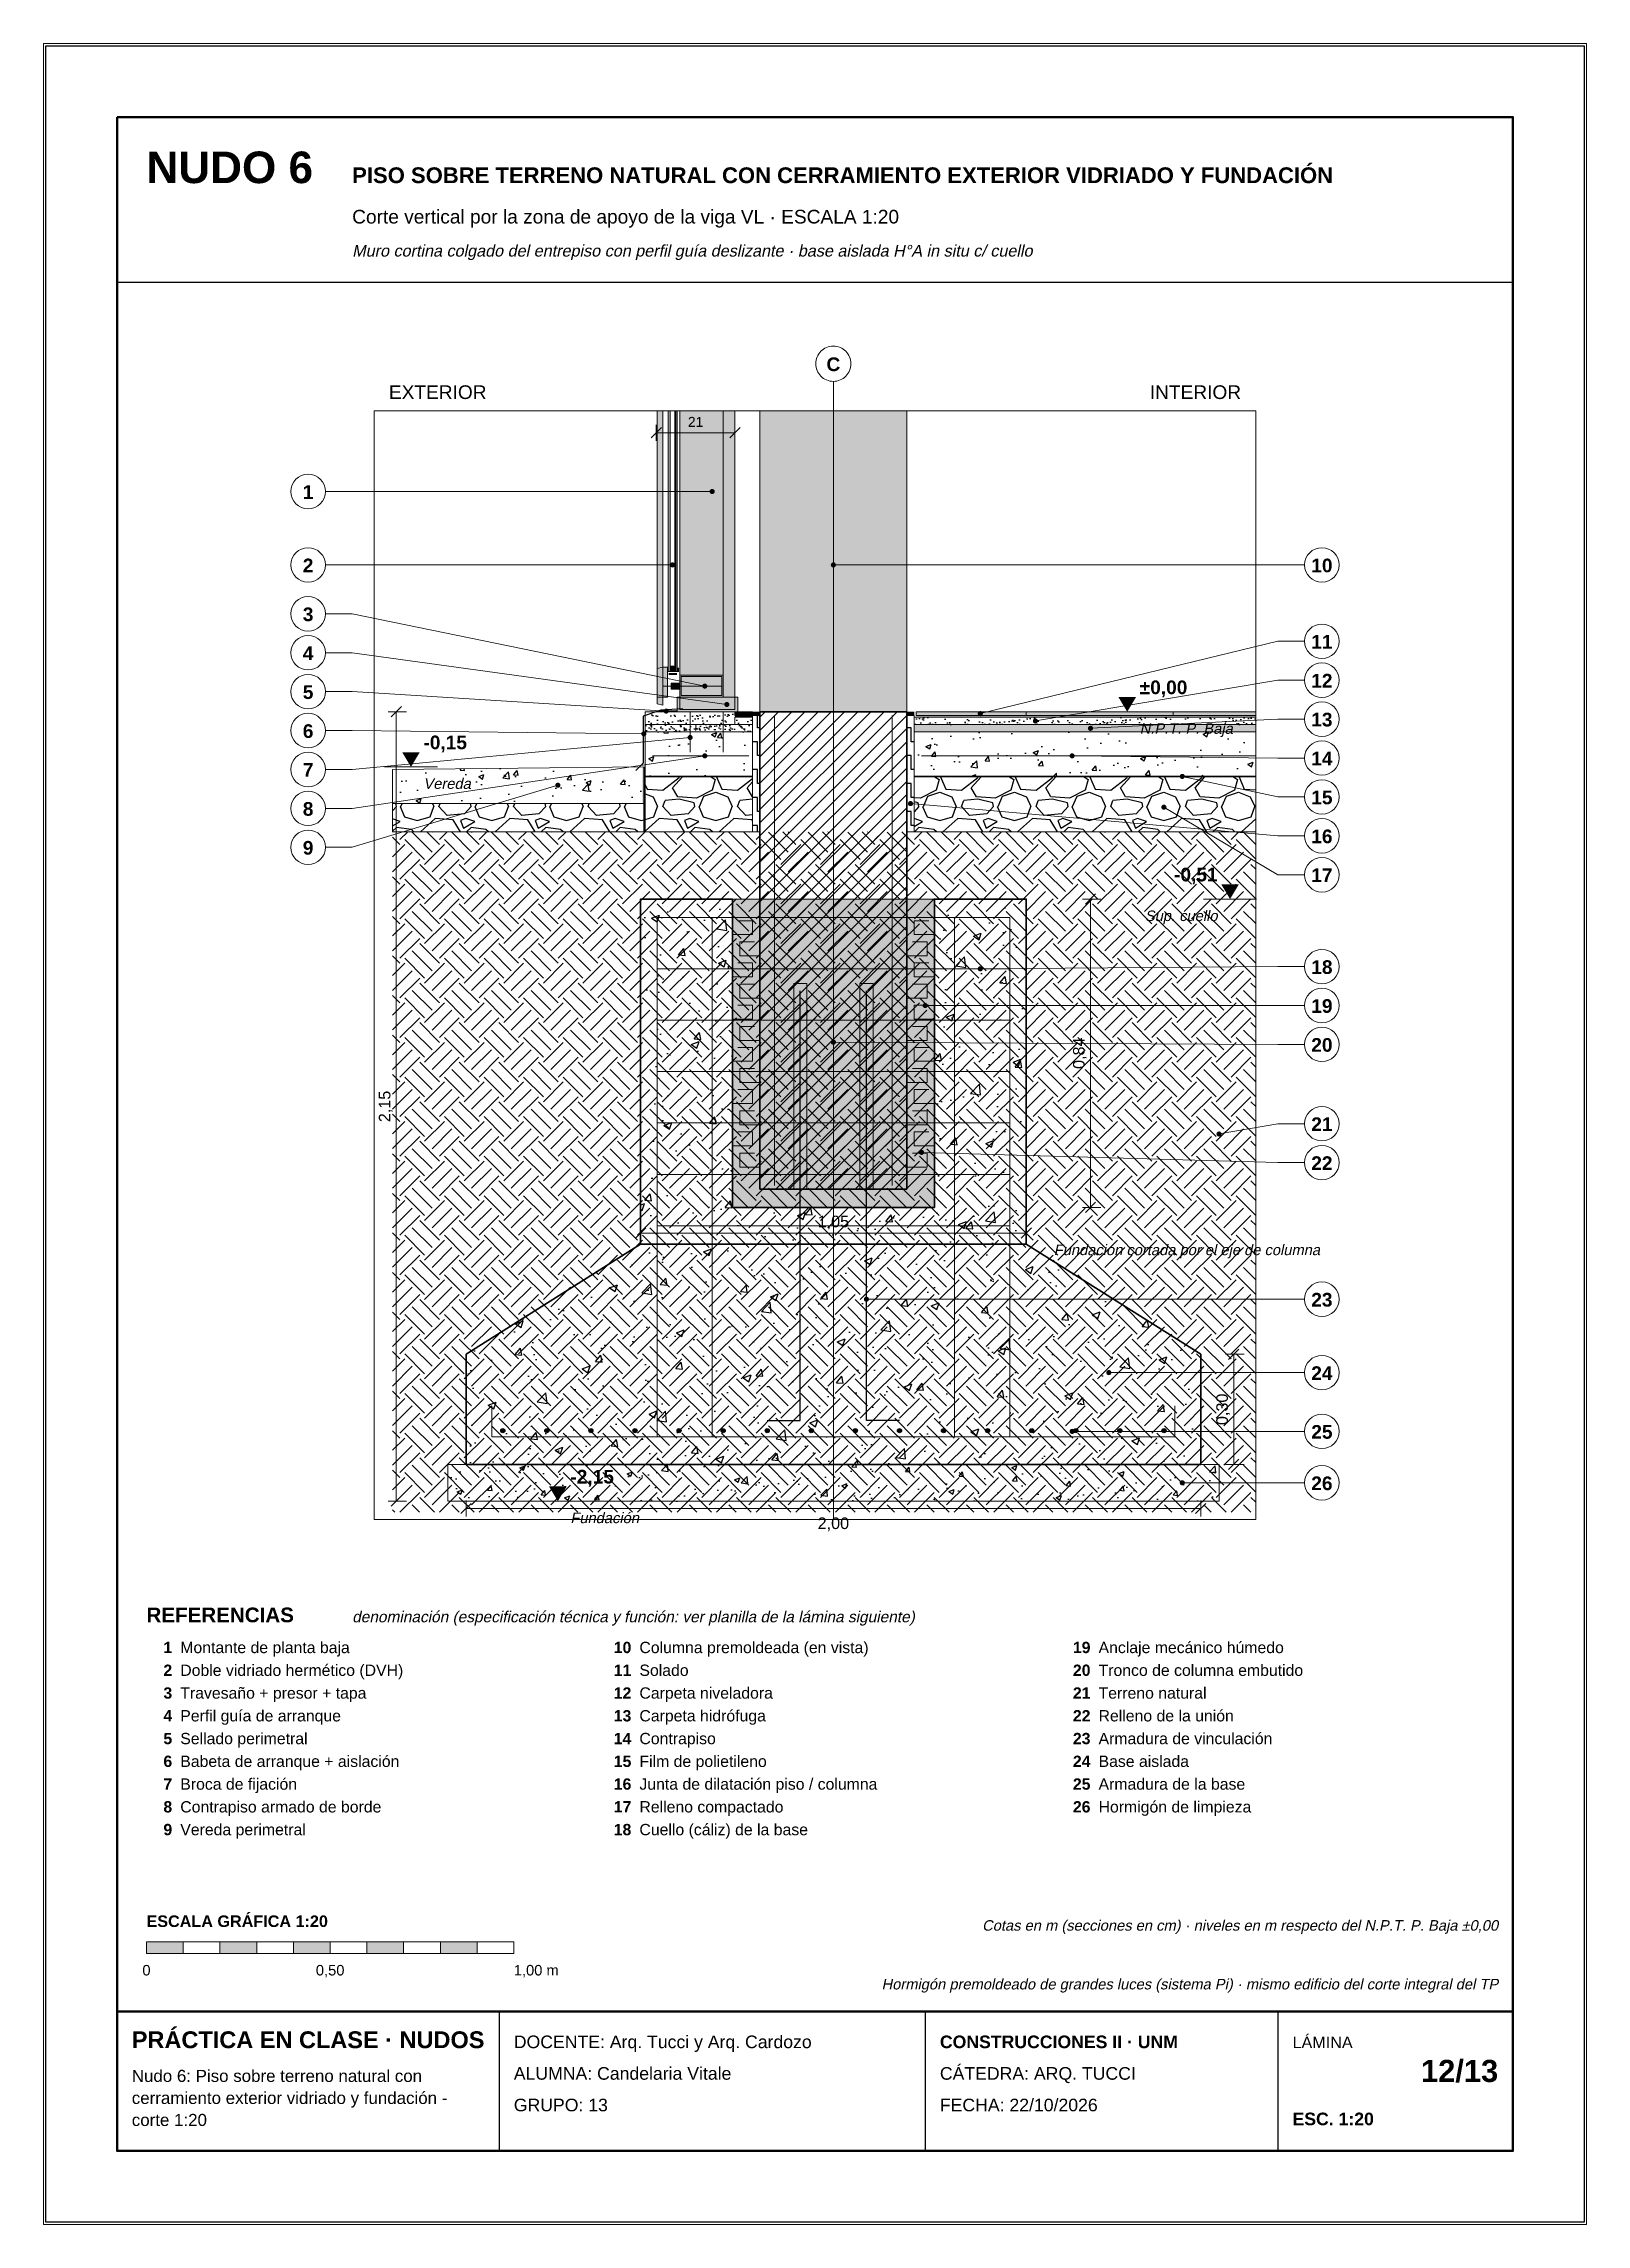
# Paper-space layout 'A4 12' of a CAD drawing. Header units: millimetres. Extents: x 0 to 210, y 0 to 297.
# The model-space entities are those that its viewports show. They can reach past a viewport. Long polylines and large blocks are cut down to what shows.
import ezdxf
from ezdxf.enums import TextEntityAlignment as Align

# ---------------------------------------------------------------- set-up
doc = ezdxf.new("R2010")
doc.units = ezdxf.units.MM
doc.header["$LTSCALE"] = 20
doc.linetypes.add('DASHDOT', pattern=[3.556, 2.54, -0.508, 0, -0.508])
doc.linetypes.add('DASHED', pattern=[1.524, 1.27, -0.254])
for name, color, linetype in [('A-ACERO', 250, 'Continuous'), ('A-AISLACION-EPS', 50, 'Continuous'), ('A-ALUMINIO', 253, 'Continuous'), ('A-ARMADURAS', 14, 'Continuous'), ('A-BARRERAS-MEMBRANAS', 7, 'Continuous'), ('A-CONTORNOS', 7, 'Continuous'), ('A-GROUT', 251, 'Continuous'), ('A-HORMIGON-INSITU', 33, 'Continuous'), ('A-HORMIGON-PREMOLDEADO', 8, 'Continuous'), ('A-HORMIGON-SIMPLE', 9, 'Continuous'), ('A-MORTERO-CARPETAS', 252, 'Continuous'), ('A-NEOPRENO-SELLADORES', 7, 'Continuous'), ('A-PROYECCION-OCULTO', 8, 'DASHED'), ('A-SOLADOS', 31, 'Continuous'), ('A-TERRENO', 32, 'Continuous'), ('A-TOSCA', 42, 'Continuous'), ('A-VIDRIO', 4, 'Continuous'), ('A-VISTA', 8, 'Continuous'), ('X-COTAS', 3, 'Continuous'), ('X-EJES', 1, 'DASHDOT'), ('X-MARCO', 7, 'Continuous'), ('X-NIVELES', 7, 'Continuous'), ('X-REFERENCIAS', 1, 'Continuous'), ('X-ROTULO', 7, 'Continuous'), ('X-TEXTOS', 7, 'Continuous')]:
    doc.layers.add(name, color=color, linetype=linetype)
doc.styles.add('ARIAL', font='arial.ttf')
doc.styles.add('ARIAL-B', font='arialbd.ttf')

psp = doc.layouts.new('A4 12')

msp = doc.modelspace()

# ---------------------------------------------------------------- texts
at = {"layer": 'X-COTAS', "style": 'ARIAL'}
for s, height, p in [('21', 27.21, (1775, 4896)), ('1,05', 31.5, (2150, 2716)), ('2,00', 31.5, (2150, 1894))]:
    msp.add_text(s, height=height, dxfattribs=at).set_placement(p, align=Align.CENTER)
for s, p in [('0,84', (2834, 3190)), ('2,15', (944, 3045)), ('0,30', (3224, 2220))]:
    msp.add_text(s, height=31.5, rotation=90, dxfattribs=at).set_placement(p, align=Align.CENTER)
at = {"layer": 'X-EJES', "color": 12, "true_color": 0xcc0000, "style": 'ARIAL-B'}
msp.add_text('C', height=37.2, dxfattribs=at).set_placement((2150, 5048), align=Align.CENTER)
at = {"layer": 'X-NIVELES', "style": 'ARIAL-B'}
for s, p in [('±0,00', (2984, 4168)), ('-0,15', (1034, 4018)), ('-2,15', (1434, 2018))]:
    msp.add_text(s, height=37.23, dxfattribs=at).set_placement(p)
at = {"layer": 'X-NIVELES', "style": 'ARIAL', "oblique": 12}
for s, p in [('N.P.T. P. Baja', (2984, 4060)), ('Vereda', (1034, 3910)), ('Fundación', (1434, 1910))]:
    msp.add_text(s, height=28.64, dxfattribs=at).set_placement(p)
at = {"layer": 'X-NIVELES', "style": 'ARIAL-B'}
msp.add_text('-0,51', height=37.23, dxfattribs=at).set_placement((3196, 3658), align=Align.RIGHT)
at = {"layer": 'X-NIVELES', "style": 'ARIAL', "oblique": 12}
msp.add_text('Sup. cuello', height=28.64, dxfattribs=at).set_placement((3196, 3550), align=Align.RIGHT)
at = {"layer": 'X-REFERENCIAS', "style": 'ARIAL-B'}
for s, height, p in [('1', 37.2, (720, 4700)), ('2', 37.2, (720, 4500)), ('10', 37.23, (3480, 4500)), ('3', 37.2, (720, 4366.9)), ('4', 37.2, (720, 4260.9)), ('11', 37.23, (3480, 4292.1)), ('12', 37.23, (3480, 4186.1)), ('5', 37.2, (720, 4154.9)), ('13', 37.23, (3480, 4080.1)), ('6', 37.2, (720, 4048.9)), ('7', 37.2, (720, 3942.9)), ('14', 37.23, (3480, 3974.1)), ('8', 37.2, (720, 3836.9)), ('15', 37.23, (3480, 3868.1)), ('9', 37.2, (720, 3730.9)), ('16', 37.23, (3480, 3762.1)), ('17', 37.23, (3480, 3656.1)), ('18', 37.23, (3480, 3406)), ('19', 37.23, (3480, 3300)), ('20', 37.23, (3480, 3194)), ('21', 37.23, (3480, 2978)), ('22', 37.23, (3480, 2872)), ('23', 37.23, (3480, 2500)), ('24', 37.23, (3480, 2300)), ('25', 37.23, (3480, 2140)), ('26', 37.23, (3480, 2000))]:
    msp.add_text(s, height=height, dxfattribs=at).set_placement(p, align=Align.CENTER)
at = {"layer": 'X-ROTULO'}
for s, height, style, p in [('PRÁCTICA EN CLASE · NUDOS', 45.824, 'ARIAL-B', (240, 480)), ('DOCENTE: Arq. Tucci y Arq. Cardozo', 34.368, 'ARIAL', (1280, 480)), ('CONSTRUCCIONES II · UNM', 34.368, 'ARIAL-B', (2440, 480)), ('LÁMINA', 31.5, 'ARIAL', (3400, 480)), ('Nudo 6: Piso sobre terreno natural con', 32.936, 'ARIAL', (240, 388)), ('ALUMNA: Candelaria Vitale', 34.368, 'ARIAL', (1280, 394)), ('CÁTEDRA: ARQ. TUCCI', 34.368, 'ARIAL', (2440, 394)), ('cerramiento exterior vidriado y fundación -', 32.936, 'ARIAL', (240, 328)), ('corte 1:20', 32.94, 'ARIAL', (240, 268)), ('GRUPO: 13', 34.37, 'ARIAL', (1280, 308)), ('FECHA: 22/10/2026', 34.368, 'ARIAL', (2440, 308)), ('ESC. 1:20', 34.37, 'ARIAL-B', (3400, 270))]:
    msp.add_text(s, height=height, dxfattribs=dict(at, style=style)).set_placement(p)
at = {"layer": 'X-ROTULO', "style": 'ARIAL-B'}
msp.add_text('12/13', height=60.14, dxfattribs=at).set_placement((3960, 388), align=Align.RIGHT)
at = {"layer": 'X-TEXTOS'}
for s, height, style, p in [('NUDO 6', 85.92, 'ARIAL-B', (280, 5560)), ('PISO SOBRE TERRENO NATURAL CON CERRAMIENTO EXTERIOR VIDRIADO Y FUNDACIÓN', 42.96, 'ARIAL-B', (840, 5560)), ('Corte vertical por la zona de apoyo de la viga VL · ESCALA 1:20', 37.232, 'ARIAL', (840, 5450)), ('EXTERIOR', 37.23, 'ARIAL', (940, 4972)), ('REFERENCIAS', 40.096, 'ARIAL-B', (280, 1640)), ('Montante de planta baja', 30.788, 'ARIAL', (372, 1556)), ('Columna premoldeada (en vista)', 30.788, 'ARIAL', (1622, 1556)), ('Anclaje mecánico húmedo', 30.788, 'ARIAL', (2872, 1556)), ('Doble vidriado hermético (DVH)', 30.788, 'ARIAL', (372, 1494)), ('Solado', 30.79, 'ARIAL', (1622, 1494)), ('Tronco de columna embutido', 30.788, 'ARIAL', (2872, 1494)), ('Travesaño + presor + tapa', 30.788, 'ARIAL', (372, 1432)), ('Carpeta niveladora', 30.788, 'ARIAL', (1622, 1432)), ('Terreno natural', 30.788, 'ARIAL', (2872, 1432)), ('Perfil guía de arranque', 30.788, 'ARIAL', (372, 1370)), ('Carpeta hidrófuga', 30.788, 'ARIAL', (1622, 1370)), ('Relleno de la unión', 30.788, 'ARIAL', (2872, 1370)), ('Sellado perimetral', 30.788, 'ARIAL', (372, 1308)), ('Contrapiso', 30.79, 'ARIAL', (1622, 1308)), ('Armadura de vinculación', 30.788, 'ARIAL', (2872, 1308)), ('Babeta de arranque + aislación', 30.788, 'ARIAL', (372, 1246)), ('Film de polietileno', 30.788, 'ARIAL', (1622, 1246)), ('Base aislada', 30.788, 'ARIAL', (2872, 1246)), ('Broca de fijación', 30.788, 'ARIAL', (372, 1184)), ('Junta de dilatación piso / columna', 30.788, 'ARIAL', (1622, 1184)), ('Armadura de la base', 30.788, 'ARIAL', (2872, 1184)), ('Contrapiso armado de borde', 30.788, 'ARIAL', (372, 1122)), ('Relleno compactado', 30.788, 'ARIAL', (1622, 1122)), ('Hormigón de limpieza', 30.788, 'ARIAL', (2872, 1122)), ('Vereda perimetral', 30.788, 'ARIAL', (372, 1060)), ('Cuello (cáliz) de la base', 30.788, 'ARIAL', (1622, 1060)), ('ESCALA GRÁFICA 1:20', 31.504, 'ARIAL-B', (280, 810)), ('1,00 m', 28.64, 'ARIAL', (1280, 678))]:
    msp.add_text(s, height=height, dxfattribs=dict(at, style=style)).set_placement(p)
at = {"layer": 'X-TEXTOS', "style": 'ARIAL', "oblique": 12}
for s, height, p in [('Muro cortina colgado del entrepiso con perfil guía deslizante · base aislada H°A in situ c/ cuello', 31.504, (840, 5360)), ('Fundación cortada por el eje de columna', 28.64, (2750, 2640)), ('denominación (especificación técnica y función: ver planilla de la lámina siguiente)', 30.072, (840, 1640))]:
    msp.add_text(s, height=height, dxfattribs=at).set_placement(p)
at = {"layer": 'X-TEXTOS'}
for s, height, style, p in [('INTERIOR', 37.23, 'ARIAL', (3260, 4972)), ('1', 30.8, 'ARIAL-B', (350, 1556)), ('10', 30.79, 'ARIAL-B', (1600, 1556)), ('19', 30.79, 'ARIAL-B', (2850, 1556)), ('2', 30.8, 'ARIAL-B', (350, 1494)), ('11', 30.79, 'ARIAL-B', (1600, 1494)), ('20', 30.79, 'ARIAL-B', (2850, 1494)), ('3', 30.8, 'ARIAL-B', (350, 1432)), ('12', 30.79, 'ARIAL-B', (1600, 1432)), ('21', 30.79, 'ARIAL-B', (2850, 1432)), ('4', 30.8, 'ARIAL-B', (350, 1370)), ('13', 30.79, 'ARIAL-B', (1600, 1370)), ('22', 30.79, 'ARIAL-B', (2850, 1370)), ('5', 30.8, 'ARIAL-B', (350, 1308)), ('14', 30.79, 'ARIAL-B', (1600, 1308)), ('23', 30.79, 'ARIAL-B', (2850, 1308)), ('6', 30.8, 'ARIAL-B', (350, 1246)), ('15', 30.79, 'ARIAL-B', (1600, 1246)), ('24', 30.79, 'ARIAL-B', (2850, 1246)), ('7', 30.8, 'ARIAL-B', (350, 1184)), ('16', 30.79, 'ARIAL-B', (1600, 1184)), ('25', 30.79, 'ARIAL-B', (2850, 1184)), ('8', 30.8, 'ARIAL-B', (350, 1122)), ('17', 30.79, 'ARIAL-B', (1600, 1122)), ('26', 30.79, 'ARIAL-B', (2850, 1122)), ('9', 30.8, 'ARIAL-B', (350, 1060)), ('18', 30.79, 'ARIAL-B', (1600, 1060))]:
    msp.add_text(s, height=height, dxfattribs=dict(at, style=style)).set_placement(p, align=Align.RIGHT)
at = {"layer": 'X-TEXTOS', "style": 'ARIAL', "oblique": 12}
for s, p in [('Cotas en m (secciones en cm) · niveles en m respecto del N.P.T. P. Baja ±0,00', (3960, 800)), ('Hormigón premoldeado de grandes luces (sistema Pi) · mismo edificio del corte integral del TP', (3960, 640))]:
    msp.add_text(s, height=28.64, dxfattribs=at).set_placement(p, align=Align.RIGHT)
at = {"layer": 'X-TEXTOS', "style": 'ARIAL'}
for s, height, p in [('0', 28.6, (280, 678)), ('0,50', 28.64, (780, 678))]:
    msp.add_text(s, height=height, dxfattribs=at).set_placement(p, align=Align.CENTER)

# ---------------------------------------------------------------- hatches: boundary and pattern name
at = {"layer": 'A-ACERO', "true_color": 0x333333}
h = msp.add_hatch(color=250, dxfattribs=at)
h.dxf.hatch_style = 1
h.paths.add_polyline_path([(1702, 4220), (1724, 4220), (1724, 4226), (1702, 4226)])
at = {"layer": 'A-AISLACION-EPS'}
h = msp.add_hatch(dxfattribs=at)
h.set_pattern_fill('ZIGZAG', color=256, scale=6, angle=90)
h.paths.add_polyline_path([(1930, 3793), (1950, 3793), (1950, 4110), (1930, 4110)])
h = msp.add_hatch(dxfattribs=at)
h.set_pattern_fill('ZIGZAG', color=256, scale=6, angle=90)
h.paths.add_polyline_path([(2350, 3793), (2370, 3793), (2370, 4110), (2350, 4110)])
at = {"layer": 'A-ALUMINIO', "true_color": 0xb9c0c6}
h = msp.add_hatch(color=9, dxfattribs=at)
h.dxf.hatch_style = 1
h.paths.add_polyline_path([(1670, 4142), (1686, 4138), (1686, 4242), (1670, 4238)])
at = {"layer": 'A-ALUMINIO', "true_color": 0x9aa3ab}
h = msp.add_hatch(color=253, dxfattribs=at)
h.dxf.hatch_style = 1
h.paths.add_polyline_path([(1686, 4160), (1698, 4160), (1698, 4242), (1686, 4242)])
h = msp.add_hatch(color=253, dxfattribs=at)
h.dxf.hatch_style = 1
h.paths.add_polyline_path([(1706, 4230), (1718, 4230), (1718, 4244), (1706, 4244)])
h = msp.add_hatch(color=253, dxfattribs=at)
h.dxf.hatch_style = 1
h.paths.add_polyline_path([(1732, 4160), (1850, 4160), (1850, 4220), (1732, 4220)])
h = msp.add_hatch(color=253, dxfattribs=at)
h.dxf.hatch_style = 1
h.paths.add_polyline_path([(1708, 4182), (1732, 4182), (1732, 4198), (1708, 4198)])
h = msp.add_hatch(color=253, dxfattribs=at)
h.dxf.hatch_style = 1
h.paths.add_polyline_path([(1725, 4120), (1890, 4120), (1890, 4160), (1725, 4160)])
at = {"layer": 'A-ARMADURAS'}
h = msp.add_hatch(color=256, dxfattribs=at)
h.dxf.hatch_style = 1
h.paths.add_polyline_path([(1255.6, 2162), (1255.3, 2163.7), (1254.5, 2165.3), (1253.3, 2166.5), (1251.7, 2167.3), (1250, 2167.6), (1248.3, 2167.3), (1246.7, 2166.5), (1245.5, 2165.3), (1244.7, 2163.7), (1244.4, 2162), (1244.7, 2160.3), (1245.5, 2158.7), (1246.7, 2157.5), (1248.3, 2156.7), (1250, 2156.4), (1251.7, 2156.7), (1253.3, 2157.5), (1254.5, 2158.7), (1255.3, 2160.3)])
h = msp.add_hatch(color=256, dxfattribs=at)
h.dxf.hatch_style = 1
h.paths.add_polyline_path([(1375.6, 2162), (1375.3, 2163.7), (1374.5, 2165.3), (1373.3, 2166.5), (1371.7, 2167.3), (1370, 2167.6), (1368.3, 2167.3), (1366.7, 2166.5), (1365.5, 2165.3), (1364.7, 2163.7), (1364.4, 2162), (1364.7, 2160.3), (1365.5, 2158.7), (1366.7, 2157.5), (1368.3, 2156.7), (1370, 2156.4), (1371.7, 2156.7), (1373.3, 2157.5), (1374.5, 2158.7), (1375.3, 2160.3)])
h = msp.add_hatch(color=256, dxfattribs=at)
h.dxf.hatch_style = 1
h.paths.add_polyline_path([(1495.6, 2162), (1495.3, 2163.7), (1494.5, 2165.3), (1493.3, 2166.5), (1491.7, 2167.3), (1490, 2167.6), (1488.3, 2167.3), (1486.7, 2166.5), (1485.5, 2165.3), (1484.7, 2163.7), (1484.4, 2162), (1484.7, 2160.3), (1485.5, 2158.7), (1486.7, 2157.5), (1488.3, 2156.7), (1490, 2156.4), (1491.7, 2156.7), (1493.3, 2157.5), (1494.5, 2158.7), (1495.3, 2160.3)])
h = msp.add_hatch(color=256, dxfattribs=at)
h.dxf.hatch_style = 1
h.paths.add_polyline_path([(1615.6, 2162), (1615.3, 2163.7), (1614.5, 2165.3), (1613.3, 2166.5), (1611.7, 2167.3), (1610, 2167.6), (1608.3, 2167.3), (1606.7, 2166.5), (1605.5, 2165.3), (1604.7, 2163.7), (1604.4, 2162), (1604.7, 2160.3), (1605.5, 2158.7), (1606.7, 2157.5), (1608.3, 2156.7), (1610, 2156.4), (1611.7, 2156.7), (1613.3, 2157.5), (1614.5, 2158.7), (1615.3, 2160.3)])
h = msp.add_hatch(color=256, dxfattribs=at)
h.dxf.hatch_style = 1
h.paths.add_polyline_path([(1735.6, 2162), (1735.3, 2163.7), (1734.5, 2165.3), (1733.3, 2166.5), (1731.7, 2167.3), (1730, 2167.6), (1728.3, 2167.3), (1726.7, 2166.5), (1725.5, 2165.3), (1724.7, 2163.7), (1724.4, 2162), (1724.7, 2160.3), (1725.5, 2158.7), (1726.7, 2157.5), (1728.3, 2156.7), (1730, 2156.4), (1731.7, 2156.7), (1733.3, 2157.5), (1734.5, 2158.7), (1735.3, 2160.3)])
h = msp.add_hatch(color=256, dxfattribs=at)
h.dxf.hatch_style = 1
h.paths.add_polyline_path([(1855.6, 2162), (1855.3, 2163.7), (1854.5, 2165.3), (1853.3, 2166.5), (1851.7, 2167.3), (1850, 2167.6), (1848.3, 2167.3), (1846.7, 2166.5), (1845.5, 2165.3), (1844.7, 2163.7), (1844.4, 2162), (1844.7, 2160.3), (1845.5, 2158.7), (1846.7, 2157.5), (1848.3, 2156.7), (1850, 2156.4), (1851.7, 2156.7), (1853.3, 2157.5), (1854.5, 2158.7), (1855.3, 2160.3)])
h = msp.add_hatch(color=256, dxfattribs=at)
h.dxf.hatch_style = 1
h.paths.add_polyline_path([(1975.6, 2162), (1975.3, 2163.7), (1974.5, 2165.3), (1973.3, 2166.5), (1971.7, 2167.3), (1970, 2167.6), (1968.3, 2167.3), (1966.7, 2166.5), (1965.5, 2165.3), (1964.7, 2163.7), (1964.4, 2162), (1964.7, 2160.3), (1965.5, 2158.7), (1966.7, 2157.5), (1968.3, 2156.7), (1970, 2156.4), (1971.7, 2156.7), (1973.3, 2157.5), (1974.5, 2158.7), (1975.3, 2160.3)])
h = msp.add_hatch(color=256, dxfattribs=at)
h.dxf.hatch_style = 1
h.paths.add_polyline_path([(2095.6, 2162), (2095.3, 2163.7), (2094.5, 2165.3), (2093.3, 2166.5), (2091.7, 2167.3), (2090, 2167.6), (2088.3, 2167.3), (2086.7, 2166.5), (2085.5, 2165.3), (2084.7, 2163.7), (2084.4, 2162), (2084.7, 2160.3), (2085.5, 2158.7), (2086.7, 2157.5), (2088.3, 2156.7), (2090, 2156.4), (2091.7, 2156.7), (2093.3, 2157.5), (2094.5, 2158.7), (2095.3, 2160.3)])
h = msp.add_hatch(color=256, dxfattribs=at)
h.dxf.hatch_style = 1
h.paths.add_polyline_path([(2215.6, 2162), (2215.3, 2163.7), (2214.5, 2165.3), (2213.3, 2166.5), (2211.7, 2167.3), (2210, 2167.6), (2208.3, 2167.3), (2206.7, 2166.5), (2205.5, 2165.3), (2204.7, 2163.7), (2204.4, 2162), (2204.7, 2160.3), (2205.5, 2158.7), (2206.7, 2157.5), (2208.3, 2156.7), (2210, 2156.4), (2211.7, 2156.7), (2213.3, 2157.5), (2214.5, 2158.7), (2215.3, 2160.3)])
h = msp.add_hatch(color=256, dxfattribs=at)
h.dxf.hatch_style = 1
h.paths.add_polyline_path([(2335.6, 2162), (2335.3, 2163.7), (2334.5, 2165.3), (2333.3, 2166.5), (2331.7, 2167.3), (2330, 2167.6), (2328.3, 2167.3), (2326.7, 2166.5), (2325.5, 2165.3), (2324.7, 2163.7), (2324.4, 2162), (2324.7, 2160.3), (2325.5, 2158.7), (2326.7, 2157.5), (2328.3, 2156.7), (2330, 2156.4), (2331.7, 2156.7), (2333.3, 2157.5), (2334.5, 2158.7), (2335.3, 2160.3)])
h = msp.add_hatch(color=256, dxfattribs=at)
h.dxf.hatch_style = 1
h.paths.add_polyline_path([(2455.6, 2162), (2455.3, 2163.7), (2454.5, 2165.3), (2453.3, 2166.5), (2451.7, 2167.3), (2450, 2167.6), (2448.3, 2167.3), (2446.7, 2166.5), (2445.5, 2165.3), (2444.7, 2163.7), (2444.4, 2162), (2444.7, 2160.3), (2445.5, 2158.7), (2446.7, 2157.5), (2448.3, 2156.7), (2450, 2156.4), (2451.7, 2156.7), (2453.3, 2157.5), (2454.5, 2158.7), (2455.3, 2160.3)])
h = msp.add_hatch(color=256, dxfattribs=at)
h.dxf.hatch_style = 1
h.paths.add_polyline_path([(2575.6, 2162), (2575.3, 2163.7), (2574.5, 2165.3), (2573.3, 2166.5), (2571.7, 2167.3), (2570, 2167.6), (2568.3, 2167.3), (2566.7, 2166.5), (2565.5, 2165.3), (2564.7, 2163.7), (2564.4, 2162), (2564.7, 2160.3), (2565.5, 2158.7), (2566.7, 2157.5), (2568.3, 2156.7), (2570, 2156.4), (2571.7, 2156.7), (2573.3, 2157.5), (2574.5, 2158.7), (2575.3, 2160.3)])
h = msp.add_hatch(color=256, dxfattribs=at)
h.dxf.hatch_style = 1
h.paths.add_polyline_path([(2695.6, 2162), (2695.3, 2163.7), (2694.5, 2165.3), (2693.3, 2166.5), (2691.7, 2167.3), (2690, 2167.6), (2688.3, 2167.3), (2686.7, 2166.5), (2685.5, 2165.3), (2684.7, 2163.7), (2684.4, 2162), (2684.7, 2160.3), (2685.5, 2158.7), (2686.7, 2157.5), (2688.3, 2156.7), (2690, 2156.4), (2691.7, 2156.7), (2693.3, 2157.5), (2694.5, 2158.7), (2695.3, 2160.3)])
h = msp.add_hatch(color=256, dxfattribs=at)
h.dxf.hatch_style = 1
h.paths.add_polyline_path([(2815.6, 2162), (2815.3, 2163.7), (2814.5, 2165.3), (2813.3, 2166.5), (2811.7, 2167.3), (2810, 2167.6), (2808.3, 2167.3), (2806.7, 2166.5), (2805.5, 2165.3), (2804.7, 2163.7), (2804.4, 2162), (2804.7, 2160.3), (2805.5, 2158.7), (2806.7, 2157.5), (2808.3, 2156.7), (2810, 2156.4), (2811.7, 2156.7), (2813.3, 2157.5), (2814.5, 2158.7), (2815.3, 2160.3)])
h = msp.add_hatch(color=256, dxfattribs=at)
h.dxf.hatch_style = 1
h.paths.add_polyline_path([(2935.6, 2162), (2935.3, 2163.7), (2934.5, 2165.3), (2933.3, 2166.5), (2931.7, 2167.3), (2930, 2167.6), (2928.3, 2167.3), (2926.7, 2166.5), (2925.5, 2165.3), (2924.7, 2163.7), (2924.4, 2162), (2924.7, 2160.3), (2925.5, 2158.7), (2926.7, 2157.5), (2928.3, 2156.7), (2930, 2156.4), (2931.7, 2156.7), (2933.3, 2157.5), (2934.5, 2158.7), (2935.3, 2160.3)])
h = msp.add_hatch(color=256, dxfattribs=at)
h.dxf.hatch_style = 1
h.paths.add_polyline_path([(3055.6, 2162), (3055.3, 2163.7), (3054.5, 2165.3), (3053.3, 2166.5), (3051.7, 2167.3), (3050, 2167.6), (3048.3, 2167.3), (3046.7, 2166.5), (3045.5, 2165.3), (3044.7, 2163.7), (3044.4, 2162), (3044.7, 2160.3), (3045.5, 2158.7), (3046.7, 2157.5), (3048.3, 2156.7), (3050, 2156.4), (3051.7, 2156.7), (3053.3, 2157.5), (3054.5, 2158.7), (3055.3, 2160.3)])
at = {"layer": 'A-BARRERAS-MEMBRANAS', "true_color": 0x000000}
h = msp.add_hatch(color=18, dxfattribs=at)
h.dxf.hatch_style = 1
h.paths.add_polyline_path([(1638, 3943), (1930, 3943), (1930, 3945), (1638, 3945)])
h = msp.add_hatch(color=18, dxfattribs=at)
h.dxf.hatch_style = 1
h.paths.add_polyline_path([(2370, 3943), (3300, 3943), (3300, 3945), (2370, 3945)])
at = {"layer": 'A-GROUT'}
h = msp.add_hatch(dxfattribs=at)
h.set_pattern_fill('AR-SAND', color=256, scale=0.4)
h.paths.add_polyline_path([(1875, 2770), (2425, 2770), (2425, 3610), (1875, 3610)])
at = {"layer": 'A-HORMIGON-INSITU'}
h = msp.add_hatch(dxfattribs=at)
h.set_pattern_fill('AR-CONC', color=256, scale=1.2)
h.paths.add_polyline_path([(1625, 2670), (2675, 2670), (2675, 3610), (2425, 3610), (2425, 2770), (1875, 2770), (1875, 3610), (1625, 3610)])
h = msp.add_hatch(dxfattribs=at)
h.set_pattern_fill('AR-CONC', color=256, scale=1.2)
h.paths.add_polyline_path([(1150, 2070), (3150, 2070), (3150, 2370), (2675, 2670), (1625, 2670), (1150, 2370)])
at = {"layer": 'A-HORMIGON-PREMOLDEADO'}
h = msp.add_hatch(dxfattribs=at)
h.set_pattern_fill('ANSI31', color=256, scale=8)
h.paths.add_polyline_path([(1950, 2820), (2350, 2820), (2350, 4120), (1950, 4120)])
at = {"layer": 'A-HORMIGON-SIMPLE'}
h = msp.add_hatch(dxfattribs=at)
h.set_pattern_fill('AR-CONC', color=256, scale=0.8)
h.paths.add_polyline_path([(1638, 3945), (1930, 3945), (1930, 4065), (1638, 4065)])
h = msp.add_hatch(dxfattribs=at)
h.set_pattern_fill('AR-CONC', color=256, scale=0.8)
h.paths.add_polyline_path([(2370, 3945), (3300, 3945), (3300, 4065), (2370, 4065)])
h = msp.add_hatch(dxfattribs=at)
h.set_pattern_fill('AR-CONC', color=256, scale=0.8)
h.paths.add_polyline_path([(950, 3870), (1634, 3870), (1634, 3970), (950, 3963)])
h = msp.add_hatch(dxfattribs=at)
h.set_pattern_fill('AR-CONC', color=256, scale=0.8)
h.paths.add_polyline_path([(1100, 1970), (3200, 1970), (3200, 2070), (1100, 2070)])
at = {"layer": 'A-MORTERO-CARPETAS'}
h = msp.add_hatch(dxfattribs=at)
h.set_pattern_fill('AR-SAND', color=256, scale=0.6)
h.paths.add_polyline_path([(1638, 4085), (1930, 4085), (1930, 4120), (1638, 4120)])
at = {"layer": 'A-MORTERO-CARPETAS', "true_color": 0x8d8d8d}
h = msp.add_hatch(color=252, dxfattribs=at)
h.dxf.hatch_style = 1
h.paths.add_polyline_path([(1882, 4105), (1930, 4105), (1930, 4110), (1882, 4110)])
at = {"layer": 'A-MORTERO-CARPETAS'}
h = msp.add_hatch(dxfattribs=at)
h.set_pattern_fill('AR-SAND', color=256, scale=0.6)
h.paths.add_polyline_path([(1882, 4085), (1930, 4085), (1930, 4105), (1882, 4105)])
h = msp.add_hatch(dxfattribs=at)
h.set_pattern_fill('AR-SAND', color=256, scale=0.6)
h.paths.add_polyline_path([(2370, 4085), (3300, 4085), (3300, 4105), (2370, 4105)])
at = {"layer": 'A-MORTERO-CARPETAS', "true_color": 0x8d8d8d}
h = msp.add_hatch(color=252, dxfattribs=at)
h.dxf.hatch_style = 1
h.paths.add_polyline_path([(2375, 4105), (3300, 4105), (3300, 4110), (2375, 4110)])
at = {"layer": 'A-MORTERO-CARPETAS'}
h = msp.add_hatch(dxfattribs=at)
h.set_pattern_fill('AR-SAND', color=256, scale=0.4)
h.paths.add_polyline_path([(1638, 4065), (1930, 4065), (1930, 4085), (1638, 4085)])
h = msp.add_hatch(dxfattribs=at)
h.set_pattern_fill('AR-SAND', color=256, scale=0.4)
h.paths.add_polyline_path([(2370, 4065), (3300, 4065), (3300, 4085), (2370, 4085)])
at = {"layer": 'A-NEOPRENO-SELLADORES', "true_color": 0x111111}
h = msp.add_hatch(color=250, dxfattribs=at)
h.dxf.hatch_style = 1
h.paths.add_polyline_path([(1698, 4228), (1700, 4228), (1700, 4240), (1698, 4240)])
h = msp.add_hatch(color=250, dxfattribs=at)
h.dxf.hatch_style = 1
h.paths.add_polyline_path([(1706, 4230), (1718, 4230), (1718, 4234), (1706, 4234)])
h = msp.add_hatch(color=250, dxfattribs=at)
h.dxf.hatch_style = 1
h.paths.add_polyline_path([(1725, 4228), (1730, 4228), (1730, 4240), (1725, 4240)])
at = {"layer": 'A-NEOPRENO-SELLADORES', "true_color": 0x222222}
h = msp.add_hatch(color=250, dxfattribs=at)
h.dxf.hatch_style = 1
h.paths.add_polyline_path([(1670, 4120), (1725, 4120), (1725, 4124), (1670, 4124)])
at = {"layer": 'A-NEOPRENO-SELLADORES', "true_color": 0x111111}
h = msp.add_hatch(color=250, dxfattribs=at)
h.dxf.hatch_style = 1
h.paths.add_polyline_path([(1930, 4110), (1950, 4110), (1950, 4120), (1930, 4120)])
h = msp.add_hatch(color=250, dxfattribs=at)
h.dxf.hatch_style = 1
h.paths.add_polyline_path([(2350, 4110), (2370, 4110), (2370, 4120), (2350, 4120)])
h = msp.add_hatch(color=250, dxfattribs=at)
h.dxf.hatch_style = 1
h.paths.add_polyline_path([(1630, 3870), (1634, 3870), (1634, 3970), (1630, 3970)])
at = {"layer": 'A-SOLADOS', "true_color": 0xcdbb9c}
h = msp.add_hatch(color=9, dxfattribs=at)
h.dxf.hatch_style = 1
h.paths.add_polyline_path([(1882, 4110), (1930, 4110), (1930, 4120), (1882, 4120)])
h = msp.add_hatch(color=9, dxfattribs=at)
h.dxf.hatch_style = 1
h.paths.add_polyline_path([(2375, 4110), (3300, 4110), (3300, 4120), (2375, 4120)])
at = {"layer": 'A-TERRENO'}
h = msp.add_hatch(dxfattribs=at)
h.set_pattern_fill('EARTH', color=256, scale=12, angle=45)
h.paths.add_polyline_path([(950, 1940), (3300, 1940), (3300, 3793), (950, 3793)])
at = {"layer": 'A-TOSCA'}
h = msp.add_hatch(dxfattribs=at)
h.set_pattern_fill('GRAVEL', color=256, scale=8)
h.paths.add_polyline_path([(1638, 3793), (1930, 3793), (1930, 3943), (1638, 3943)])
h = msp.add_hatch(dxfattribs=at)
h.set_pattern_fill('GRAVEL', color=256, scale=8)
h.paths.add_polyline_path([(2370, 3793), (3300, 3793), (3300, 3943), (2370, 3943)])
h = msp.add_hatch(dxfattribs=at)
h.set_pattern_fill('GRAVEL', color=256, scale=8)
h.paths.add_polyline_path([(950, 3793), (1634, 3793), (1634, 3870), (950, 3870)])
at = {"layer": 'A-VIDRIO', "true_color": 0xbfe3f0}
h = msp.add_hatch(color=254, dxfattribs=at)
h.dxf.hatch_style = 1
h.paths.add_polyline_path([(1700, 4940), (1700, 4230), (1706, 4230), (1706, 4940)])
h = msp.add_hatch(color=254, dxfattribs=at)
h.dxf.hatch_style = 1
h.paths.add_polyline_path([(1718, 4940), (1718, 4230), (1725, 4230), (1725, 4940)])
at = {"layer": 'A-VISTA', "true_color": 0xe9ecee}
h = msp.add_hatch(color=7, dxfattribs=at)
h.dxf.hatch_style = 1
h.paths.add_polyline_path([(1670, 4940), (1670, 4160), (1686, 4160), (1686, 4940)])
at = {"layer": 'A-VISTA', "true_color": 0xe3e7ea}
h = msp.add_hatch(color=254, dxfattribs=at)
h.dxf.hatch_style = 1
h.paths.add_polyline_path([(1732, 4940), (1732, 4160), (1882, 4160), (1882, 4940)])
at = {"layer": 'A-VISTA', "true_color": 0xeceeef}
h = msp.add_hatch(color=7, dxfattribs=at)
h.dxf.hatch_style = 1
h.paths.add_polyline_path([(1950, 4940), (1950, 4120), (2350, 4120), (2350, 4940)])
at = {"layer": 'X-NIVELES'}
h = msp.add_hatch(color=7, dxfattribs=at)
h.dxf.hatch_style = 1
h.paths.add_polyline_path([(2950, 4120), (2926, 4160), (2974, 4160)])
h = msp.add_hatch(color=7, dxfattribs=at)
h.dxf.hatch_style = 1
h.paths.add_polyline_path([(1000, 3970), (976, 4010), (1024, 4010)])
h = msp.add_hatch(color=7, dxfattribs=at)
h.dxf.hatch_style = 1
h.paths.add_polyline_path([(3230, 3610), (3206, 3650), (3254, 3650)])
h = msp.add_hatch(color=7, dxfattribs=at)
h.dxf.hatch_style = 1
h.paths.add_polyline_path([(1400, 1970), (1376, 2010), (1424, 2010)])
at = {"layer": 'X-REFERENCIAS'}
h = msp.add_hatch(color=7, dxfattribs=at)
h.dxf.hatch_style = 1
h.paths.add_polyline_path([(1827, 4720), (1826.7, 4722.2), (1825.7, 4724.1), (1824.1, 4725.7), (1822.2, 4726.7), (1820, 4727), (1817.8, 4726.7), (1815.9, 4725.7), (1814.3, 4724.1), (1813.3, 4722.2), (1813, 4720), (1813.3, 4717.8), (1814.3, 4715.9), (1815.9, 4714.3), (1817.8, 4713.3), (1820, 4713), (1822.2, 4713.3), (1824.1, 4714.3), (1825.7, 4715.9), (1826.7, 4717.8)])
h = msp.add_hatch(color=7, dxfattribs=at)
h.dxf.hatch_style = 1
h.paths.add_polyline_path([(1719, 4520), (1718.7, 4522.2), (1717.7, 4524.1), (1716.1, 4525.7), (1714.2, 4526.7), (1712, 4527), (1709.8, 4526.7), (1707.9, 4525.7), (1706.3, 4524.1), (1705.3, 4522.2), (1705, 4520), (1705.3, 4517.8), (1706.3, 4515.9), (1707.9, 4514.3), (1709.8, 4513.3), (1712, 4513), (1714.2, 4513.3), (1716.1, 4514.3), (1717.7, 4515.9), (1718.7, 4517.8)])
h = msp.add_hatch(color=7, dxfattribs=at)
h.dxf.hatch_style = 1
h.paths.add_polyline_path([(2157, 4520), (2156.7, 4522.2), (2155.7, 4524.1), (2154.1, 4525.7), (2152.2, 4526.7), (2150, 4527), (2147.8, 4526.7), (2145.9, 4525.7), (2144.3, 4524.1), (2143.3, 4522.2), (2143, 4520), (2143.3, 4517.8), (2144.3, 4515.9), (2145.9, 4514.3), (2147.8, 4513.3), (2150, 4513), (2152.2, 4513.3), (2154.1, 4514.3), (2155.7, 4515.9), (2156.7, 4517.8)])
h = msp.add_hatch(color=7, dxfattribs=at)
h.dxf.hatch_style = 1
h.paths.add_polyline_path([(1807, 4190), (1806.7, 4192.2), (1805.7, 4194.1), (1804.1, 4195.7), (1802.2, 4196.7), (1800, 4197), (1797.8, 4196.7), (1795.9, 4195.7), (1794.3, 4194.1), (1793.3, 4192.2), (1793, 4190), (1793.3, 4187.8), (1794.3, 4185.9), (1795.9, 4184.3), (1797.8, 4183.3), (1800, 4183), (1802.2, 4183.3), (1804.1, 4184.3), (1805.7, 4185.9), (1806.7, 4187.8)])
h = msp.add_hatch(color=7, dxfattribs=at)
h.dxf.hatch_style = 1
h.paths.add_polyline_path([(1702, 4122), (1701.7, 4124.2), (1700.7, 4126.1), (1699.1, 4127.7), (1697.2, 4128.7), (1695, 4129), (1692.8, 4128.7), (1690.9, 4127.7), (1689.3, 4126.1), (1688.3, 4124.2), (1688, 4122), (1688.3, 4119.8), (1689.3, 4117.9), (1690.9, 4116.3), (1692.8, 4115.3), (1695, 4115), (1697.2, 4115.3), (1699.1, 4116.3), (1700.7, 4117.9), (1701.7, 4119.8)])
h = msp.add_hatch(color=7, dxfattribs=at)
h.dxf.hatch_style = 1
h.paths.add_polyline_path([(1867, 4140), (1866.7, 4142.2), (1865.7, 4144.1), (1864.1, 4145.7), (1862.2, 4146.7), (1860, 4147), (1857.8, 4146.7), (1855.9, 4145.7), (1854.3, 4144.1), (1853.3, 4142.2), (1853, 4140), (1853.3, 4137.8), (1854.3, 4135.9), (1855.9, 4134.3), (1857.8, 4133.3), (1860, 4133), (1862.2, 4133.3), (1864.1, 4134.3), (1865.7, 4135.9), (1866.7, 4137.8)])
h = msp.add_hatch(color=7, dxfattribs=at)
h.dxf.hatch_style = 1
h.paths.add_polyline_path([(2557, 4115), (2556.7, 4117.2), (2555.7, 4119.1), (2554.1, 4120.7), (2552.2, 4121.7), (2550, 4122), (2547.8, 4121.7), (2545.9, 4120.7), (2544.3, 4119.1), (2543.3, 4117.2), (2543, 4115), (2543.3, 4112.8), (2544.3, 4110.9), (2545.9, 4109.3), (2547.8, 4108.3), (2550, 4108), (2552.2, 4108.3), (2554.1, 4109.3), (2555.7, 4110.9), (2556.7, 4112.8)])
h = msp.add_hatch(color=7, dxfattribs=at)
h.dxf.hatch_style = 1
h.paths.add_polyline_path([(2707, 4095), (2706.7, 4097.2), (2705.7, 4099.1), (2704.1, 4100.7), (2702.2, 4101.7), (2700, 4102), (2697.8, 4101.7), (2695.9, 4100.7), (2694.3, 4099.1), (2693.3, 4097.2), (2693, 4095), (2693.3, 4092.8), (2694.3, 4090.9), (2695.9, 4089.3), (2697.8, 4088.3), (2700, 4088), (2702.2, 4088.3), (2704.1, 4089.3), (2705.7, 4090.9), (2706.7, 4092.8)])
h = msp.add_hatch(color=7, dxfattribs=at)
h.dxf.hatch_style = 1
h.paths.add_polyline_path([(1641, 4060), (1640.7, 4062.2), (1639.7, 4064.1), (1638.1, 4065.7), (1636.2, 4066.7), (1634, 4067), (1631.8, 4066.7), (1629.9, 4065.7), (1628.3, 4064.1), (1627.3, 4062.2), (1627, 4060), (1627.3, 4057.8), (1628.3, 4055.9), (1629.9, 4054.3), (1631.8, 4053.3), (1634, 4053), (1636.2, 4053.3), (1638.1, 4054.3), (1639.7, 4055.9), (1640.7, 4057.8)])
h = msp.add_hatch(color=7, dxfattribs=at)
h.dxf.hatch_style = 1
h.paths.add_polyline_path([(1767, 4050), (1766.7, 4052.2), (1765.7, 4054.1), (1764.1, 4055.7), (1762.2, 4056.7), (1760, 4057), (1757.8, 4056.7), (1755.9, 4055.7), (1754.3, 4054.1), (1753.3, 4052.2), (1753, 4050), (1753.3, 4047.8), (1754.3, 4045.9), (1755.9, 4044.3), (1757.8, 4043.3), (1760, 4043), (1762.2, 4043.3), (1764.1, 4044.3), (1765.7, 4045.9), (1766.7, 4047.8)])
h = msp.add_hatch(color=7, dxfattribs=at)
h.dxf.hatch_style = 1
h.paths.add_polyline_path([(2857, 4075), (2856.7, 4077.2), (2855.7, 4079.1), (2854.1, 4080.7), (2852.2, 4081.7), (2850, 4082), (2847.8, 4081.7), (2845.9, 4080.7), (2844.3, 4079.1), (2843.3, 4077.2), (2843, 4075), (2843.3, 4072.8), (2844.3, 4070.9), (2845.9, 4069.3), (2847.8, 4068.3), (2850, 4068), (2852.2, 4068.3), (2854.1, 4069.3), (2855.7, 4070.9), (2856.7, 4072.8)])
h = msp.add_hatch(color=7, dxfattribs=at)
h.dxf.hatch_style = 1
h.paths.add_polyline_path([(1807, 4000), (1806.7, 4002.2), (1805.7, 4004.1), (1804.1, 4005.7), (1802.2, 4006.7), (1800, 4007), (1797.8, 4006.7), (1795.9, 4005.7), (1794.3, 4004.1), (1793.3, 4002.2), (1793, 4000), (1793.3, 3997.8), (1794.3, 3995.9), (1795.9, 3994.3), (1797.8, 3993.3), (1800, 3993), (1802.2, 3993.3), (1804.1, 3994.3), (1805.7, 3995.9), (1806.7, 3997.8)])
h = msp.add_hatch(color=7, dxfattribs=at)
h.dxf.hatch_style = 1
h.paths.add_polyline_path([(2807, 4000), (2806.7, 4002.2), (2805.7, 4004.1), (2804.1, 4005.7), (2802.2, 4006.7), (2800, 4007), (2797.8, 4006.7), (2795.9, 4005.7), (2794.3, 4004.1), (2793.3, 4002.2), (2793, 4000), (2793.3, 3997.8), (2794.3, 3995.9), (2795.9, 3994.3), (2797.8, 3993.3), (2800, 3993), (2802.2, 3993.3), (2804.1, 3994.3), (2805.7, 3995.9), (2806.7, 3997.8)])
h = msp.add_hatch(color=7, dxfattribs=at)
h.dxf.hatch_style = 1
h.paths.add_polyline_path([(1407, 3920), (1406.7, 3922.2), (1405.7, 3924.1), (1404.1, 3925.7), (1402.2, 3926.7), (1400, 3927), (1397.8, 3926.7), (1395.9, 3925.7), (1394.3, 3924.1), (1393.3, 3922.2), (1393, 3920), (1393.3, 3917.8), (1394.3, 3915.9), (1395.9, 3914.3), (1397.8, 3913.3), (1400, 3913), (1402.2, 3913.3), (1404.1, 3914.3), (1405.7, 3915.9), (1406.7, 3917.8)])
h = msp.add_hatch(color=7, dxfattribs=at)
h.dxf.hatch_style = 1
h.paths.add_polyline_path([(3107, 3944), (3106.7, 3946.2), (3105.7, 3948.1), (3104.1, 3949.7), (3102.2, 3950.7), (3100, 3951), (3097.8, 3950.7), (3095.9, 3949.7), (3094.3, 3948.1), (3093.3, 3946.2), (3093, 3944), (3093.3, 3941.8), (3094.3, 3939.9), (3095.9, 3938.3), (3097.8, 3937.3), (3100, 3937), (3102.2, 3937.3), (3104.1, 3938.3), (3105.7, 3939.9), (3106.7, 3941.8)])
h = msp.add_hatch(color=7, dxfattribs=at)
h.dxf.hatch_style = 1
h.paths.add_polyline_path([(2367, 3870), (2366.7, 3872.2), (2365.7, 3874.1), (2364.1, 3875.7), (2362.2, 3876.7), (2360, 3877), (2357.8, 3876.7), (2355.9, 3875.7), (2354.3, 3874.1), (2353.3, 3872.2), (2353, 3870), (2353.3, 3867.8), (2354.3, 3865.9), (2355.9, 3864.3), (2357.8, 3863.3), (2360, 3863), (2362.2, 3863.3), (2364.1, 3864.3), (2365.7, 3865.9), (2366.7, 3867.8)])
h = msp.add_hatch(color=7, dxfattribs=at)
h.dxf.hatch_style = 1
h.paths.add_polyline_path([(3057, 3860), (3056.7, 3862.2), (3055.7, 3864.1), (3054.1, 3865.7), (3052.2, 3866.7), (3050, 3867), (3047.8, 3866.7), (3045.9, 3865.7), (3044.3, 3864.1), (3043.3, 3862.2), (3043, 3860), (3043.3, 3857.8), (3044.3, 3855.9), (3045.9, 3854.3), (3047.8, 3853.3), (3050, 3853), (3052.2, 3853.3), (3054.1, 3854.3), (3055.7, 3855.9), (3056.7, 3857.8)])
h = msp.add_hatch(color=7, dxfattribs=at)
h.dxf.hatch_style = 1
h.paths.add_polyline_path([(2557, 3420), (2556.7, 3422.2), (2555.7, 3424.1), (2554.1, 3425.7), (2552.2, 3426.7), (2550, 3427), (2547.8, 3426.7), (2545.9, 3425.7), (2544.3, 3424.1), (2543.3, 3422.2), (2543, 3420), (2543.3, 3417.8), (2544.3, 3415.9), (2545.9, 3414.3), (2547.8, 3413.3), (2550, 3413), (2552.2, 3413.3), (2554.1, 3414.3), (2555.7, 3415.9), (2556.7, 3417.8)])
h = msp.add_hatch(color=7, dxfattribs=at)
h.dxf.hatch_style = 1
h.paths.add_polyline_path([(2407, 3320), (2406.7, 3322.2), (2405.7, 3324.1), (2404.1, 3325.7), (2402.2, 3326.7), (2400, 3327), (2397.8, 3326.7), (2395.9, 3325.7), (2394.3, 3324.1), (2393.3, 3322.2), (2393, 3320), (2393.3, 3317.8), (2394.3, 3315.9), (2395.9, 3314.3), (2397.8, 3313.3), (2400, 3313), (2402.2, 3313.3), (2404.1, 3314.3), (2405.7, 3315.9), (2406.7, 3317.8)])
h = msp.add_hatch(color=7, dxfattribs=at)
h.dxf.hatch_style = 1
h.paths.add_polyline_path([(2157, 3220), (2156.7, 3222.2), (2155.7, 3224.1), (2154.1, 3225.7), (2152.2, 3226.7), (2150, 3227), (2147.8, 3226.7), (2145.9, 3225.7), (2144.3, 3224.1), (2143.3, 3222.2), (2143, 3220), (2143.3, 3217.8), (2144.3, 3215.9), (2145.9, 3214.3), (2147.8, 3213.3), (2150, 3213), (2152.2, 3213.3), (2154.1, 3214.3), (2155.7, 3215.9), (2156.7, 3217.8)])
h = msp.add_hatch(color=7, dxfattribs=at)
h.dxf.hatch_style = 1
h.paths.add_polyline_path([(3207, 2970), (3206.7, 2972.2), (3205.7, 2974.1), (3204.1, 2975.7), (3202.2, 2976.7), (3200, 2977), (3197.8, 2976.7), (3195.9, 2975.7), (3194.3, 2974.1), (3193.3, 2972.2), (3193, 2970), (3193.3, 2967.8), (3194.3, 2965.9), (3195.9, 2964.3), (3197.8, 2963.3), (3200, 2963), (3202.2, 2963.3), (3204.1, 2964.3), (3205.7, 2965.9), (3206.7, 2967.8)])
h = msp.add_hatch(color=7, dxfattribs=at)
h.dxf.hatch_style = 1
h.paths.add_polyline_path([(2397, 2920), (2396.7, 2922.2), (2395.7, 2924.1), (2394.1, 2925.7), (2392.2, 2926.7), (2390, 2927), (2387.8, 2926.7), (2385.9, 2925.7), (2384.3, 2924.1), (2383.3, 2922.2), (2383, 2920), (2383.3, 2917.8), (2384.3, 2915.9), (2385.9, 2914.3), (2387.8, 2913.3), (2390, 2913), (2392.2, 2913.3), (2394.1, 2914.3), (2395.7, 2915.9), (2396.7, 2917.8)])
h = msp.add_hatch(color=7, dxfattribs=at)
h.dxf.hatch_style = 1
h.paths.add_polyline_path([(2247, 2520), (2246.7, 2522.2), (2245.7, 2524.1), (2244.1, 2525.7), (2242.2, 2526.7), (2240, 2527), (2237.8, 2526.7), (2235.9, 2525.7), (2234.3, 2524.1), (2233.3, 2522.2), (2233, 2520), (2233.3, 2517.8), (2234.3, 2515.9), (2235.9, 2514.3), (2237.8, 2513.3), (2240, 2513), (2242.2, 2513.3), (2244.1, 2514.3), (2245.7, 2515.9), (2246.7, 2517.8)])
h = msp.add_hatch(color=7, dxfattribs=at)
h.dxf.hatch_style = 1
h.paths.add_polyline_path([(2907, 2320), (2906.7, 2322.2), (2905.7, 2324.1), (2904.1, 2325.7), (2902.2, 2326.7), (2900, 2327), (2897.8, 2326.7), (2895.9, 2325.7), (2894.3, 2324.1), (2893.3, 2322.2), (2893, 2320), (2893.3, 2317.8), (2894.3, 2315.9), (2895.9, 2314.3), (2897.8, 2313.3), (2900, 2313), (2902.2, 2313.3), (2904.1, 2314.3), (2905.7, 2315.9), (2906.7, 2317.8)])
h = msp.add_hatch(color=7, dxfattribs=at)
h.dxf.hatch_style = 1
h.paths.add_polyline_path([(2807, 2160), (2806.7, 2162.2), (2805.7, 2164.1), (2804.1, 2165.7), (2802.2, 2166.7), (2800, 2167), (2797.8, 2166.7), (2795.9, 2165.7), (2794.3, 2164.1), (2793.3, 2162.2), (2793, 2160), (2793.3, 2157.8), (2794.3, 2155.9), (2795.9, 2154.3), (2797.8, 2153.3), (2800, 2153), (2802.2, 2153.3), (2804.1, 2154.3), (2805.7, 2155.9), (2806.7, 2157.8)])
h = msp.add_hatch(color=7, dxfattribs=at)
h.dxf.hatch_style = 1
h.paths.add_polyline_path([(3107, 2020), (3106.7, 2022.2), (3105.7, 2024.1), (3104.1, 2025.7), (3102.2, 2026.7), (3100, 2027), (3097.8, 2026.7), (3095.9, 2025.7), (3094.3, 2024.1), (3093.3, 2022.2), (3093, 2020), (3093.3, 2017.8), (3094.3, 2015.9), (3095.9, 2014.3), (3097.8, 2013.3), (3100, 2013), (3102.2, 2013.3), (3104.1, 2014.3), (3105.7, 2015.9), (3106.7, 2017.8)])
at = {"layer": 'X-TEXTOS'}
h = msp.add_hatch(color=7, dxfattribs=at)
h.dxf.hatch_style = 1
h.paths.add_polyline_path([(280, 770), (380, 770), (380, 738), (280, 738)])
h = msp.add_hatch(color=7, dxfattribs=at)
h.dxf.hatch_style = 1
h.paths.add_polyline_path([(480, 770), (580, 770), (580, 738), (480, 738)])
h = msp.add_hatch(color=7, dxfattribs=at)
h.dxf.hatch_style = 1
h.paths.add_polyline_path([(680, 770), (780, 770), (780, 738), (680, 738)])
h = msp.add_hatch(color=7, dxfattribs=at)
h.dxf.hatch_style = 1
h.paths.add_polyline_path([(880, 770), (980, 770), (980, 738), (880, 738)])
h = msp.add_hatch(color=7, dxfattribs=at)
h.dxf.hatch_style = 1
h.paths.add_polyline_path([(1080, 770), (1180, 770), (1180, 738), (1080, 738)])

# ---------------------------------------------------------------- linework, layer by layer
at = {"layer": 'A-ARMADURAS', "lineweight": 13}
for points in [[(1990, 2830), (1990, 4110)], [(2310, 2830), (2310, 4110)], [(1658, 4000), (1920, 4000)], [(2390, 4000), (3300, 4000)], [(1670, 3560), (2630, 3560)], [(1670, 3420), (2630, 3420)], [(1670, 3280), (2630, 3280)], [(1670, 3140), (2630, 3140)], [(1670, 3000), (2630, 3000)], [(1670, 2860), (2630, 2860)], [(1670, 2720), (2630, 2720)]]:
    msp.add_lwpolyline(points, dxfattribs=at)
at = {"layer": 'A-ARMADURAS', "lineweight": 18}
for points in [[(1710, 2145), (1670, 2145), (1670, 3560)], [(1860, 2145), (1820, 2145), (1820, 3560)], [(1875, 3513), (1930, 3513), (1930, 3551), (1890, 3551)], [(2425, 3513), (2370, 3513), (2370, 3551), (2410, 3551)], [(2440, 2145), (2480, 2145), (2480, 3560)], [(2590, 2145), (2630, 2145), (2630, 3560)], [(1950, 3455), (1895, 3455), (1895, 3493), (1935, 3493)], [(2350, 3455), (2405, 3455), (2405, 3493), (2365, 3493)], [(1875, 3398), (1930, 3398), (1930, 3436), (1890, 3436)], [(2425, 3398), (2370, 3398), (2370, 3436), (2410, 3436)], [(1950, 3340), (1895, 3340), (1895, 3378), (1935, 3378)], [(2350, 3340), (2405, 3340), (2405, 3378), (2365, 3378)], [(1875, 3283), (1930, 3283), (1930, 3321), (1890, 3321)], [(2425, 3283), (2370, 3283), (2370, 3321), (2410, 3321)], [(1950, 3225), (1895, 3225), (1895, 3263), (1935, 3263)], [(2350, 3225), (2405, 3225), (2405, 3263), (2365, 3263)], [(1875, 3168), (1930, 3168), (1930, 3206), (1890, 3206)], [(2425, 3168), (2370, 3168), (2370, 3206), (2410, 3206)], [(1875, 3053), (1930, 3053), (1930, 3091), (1890, 3091)], [(1950, 3110), (1895, 3110), (1895, 3148), (1935, 3148)], [(2350, 3110), (2405, 3110), (2405, 3148), (2365, 3148)], [(2425, 3053), (2370, 3053), (2370, 3091), (2410, 3091)], [(1950, 2995), (1895, 2995), (1895, 3033), (1935, 3033)], [(2350, 2995), (2405, 2995), (2405, 3033), (2365, 3033)], [(1875, 2938), (1930, 2938), (1930, 2976), (1890, 2976)], [(2425, 2938), (2370, 2938), (2370, 2976), (2410, 2976)], [(1950, 2880), (1895, 2880), (1895, 2918), (1935, 2918)], [(2350, 2880), (2405, 2880), (2405, 2918), (2365, 2918)]]:
    msp.add_lwpolyline(points, dxfattribs=at)
at = {"layer": 'A-ARMADURAS', "lineweight": 30}
for points in [[(1970, 2190), (2060, 2190), (2060, 3360)], [(2330, 2190), (2240, 2190), (2240, 3360)]]:
    msp.add_lwpolyline(points, dxfattribs=at)
at = {"layer": 'A-ARMADURAS', "lineweight": 20}
msp.add_lwpolyline([(1220, 2230), (1220, 2145), (3080, 2145), (3080, 2230)], dxfattribs=at)
at = {"layer": 'A-ARMADURAS'}
for centre in [(1250, 2162), (1370, 2162), (1490, 2162), (1610, 2162), (1730, 2162), (1850, 2162), (1970, 2162), (2090, 2162), (2210, 2162), (2330, 2162), (2450, 2162), (2570, 2162), (2690, 2162), (2810, 2162), (2930, 2162), (3050, 2162)]:
    msp.add_circle(centre, 5.6, dxfattribs=at)
at = {"layer": 'A-CONTORNOS', "lineweight": 18}
for points in [[(1700, 4940), (1700, 4230), (1706, 4230), (1706, 4940)], [(1718, 4940), (1718, 4230), (1725, 4230), (1725, 4940)], [(1732, 4160), (1850, 4160), (1850, 4220), (1732, 4220)], [(1725, 4120), (1890, 4120), (1890, 4160), (1725, 4160)], [(1638, 4085), (1930, 4085), (1930, 4120), (1638, 4120)], [(1882, 4110), (1930, 4110), (1930, 4120), (1882, 4120)], [(1882, 4085), (1930, 4085), (1930, 4105), (1882, 4105)], [(1930, 3793), (1950, 3793), (1950, 4110), (1930, 4110)], [(2350, 3793), (2370, 3793), (2370, 4110), (2350, 4110)], [(2370, 4085), (3300, 4085), (3300, 4105), (2370, 4105)], [(2375, 4110), (3300, 4110), (3300, 4120), (2375, 4120)], [(1638, 4065), (1930, 4065), (1930, 4085), (1638, 4085)], [(1638, 3945), (1930, 3945), (1930, 4065), (1638, 4065)], [(2370, 4065), (3300, 4065), (3300, 4085), (2370, 4085)], [(2370, 3945), (3300, 3945), (3300, 4065), (2370, 4065)], [(950, 3870), (1634, 3870), (1634, 3970), (950, 3963)], [(1638, 3793), (1930, 3793), (1930, 3943), (1638, 3943)], [(2370, 3793), (3300, 3793), (3300, 3943), (2370, 3943)], [(950, 3793), (1634, 3793), (1634, 3870), (950, 3870)], [(1875, 2770), (2425, 2770), (2425, 3610), (1875, 3610)], [(1100, 1970), (3200, 1970), (3200, 2070), (1100, 2070)]]:
    msp.add_lwpolyline(points, close=True, dxfattribs=at)
at = {"layer": 'A-CONTORNOS', "lineweight": 13}
for points in [[(1721.5, 4230), (1721.5, 4940)], [(1850, 4160), (1850, 4940)], [(1686, 4190), (1770, 4190)], [(1736, 4190), (1846, 4190)], [(1760, 4120), (1760, 4010)], [(1850, 4120), (1850, 4010)], [(2675, 4110), (2675, 4120)], [(3075, 4110), (3075, 4120)]]:
    msp.add_lwpolyline(points, dxfattribs=at)
for points in [[(1670, 4142), (1686, 4138), (1686, 4242), (1670, 4238)], [(1686, 4160), (1698, 4160), (1698, 4242), (1686, 4242)], [(1706, 4230), (1718, 4230), (1718, 4244), (1706, 4244)], [(1708, 4182), (1732, 4182), (1732, 4198), (1708, 4198)], [(1732, 4126), (1882, 4126), (1882, 4160), (1732, 4160)], [(1736, 4164), (1846, 4164), (1846, 4216), (1736, 4216)]]:
    msp.add_lwpolyline(points, close=True, dxfattribs=at)
at = {"layer": 'A-CONTORNOS', "lineweight": 30}
msp.add_lwpolyline([(1740, 4128), (1680, 4124), (1632, 4108), (1632, 3980), (1612, 3960)], dxfattribs=at)
at = {"layer": 'A-CONTORNOS', "lineweight": 35}
for points in [[(1950, 2820), (2350, 2820), (2350, 4120), (1950, 4120)], [(1625, 2670), (2675, 2670), (2675, 3610), (2425, 3610), (2425, 2770), (1875, 2770), (1875, 3610), (1625, 3610)], [(1150, 2070), (3150, 2070), (3150, 2370), (2675, 2670), (1625, 2670), (1150, 2370)]]:
    msp.add_lwpolyline(points, close=True, dxfattribs=at)
at = {"layer": 'A-CONTORNOS', "lineweight": 50}
msp.add_lwpolyline([(1636, 3970), (1636, 3793)], dxfattribs=at)
at = {"layer": 'A-CONTORNOS', "lineweight": 18}
msp.add_lwpolyline([(950, 3793), (1636, 3793)], dxfattribs=at)
at = {"layer": 'A-PROYECCION-OCULTO', "lineweight": 13}
for points in [[(2042, 2820), (2078, 2820), (2078, 3380), (2042, 3380)], [(2222, 2820), (2258, 2820), (2258, 3380), (2222, 3380)]]:
    msp.add_lwpolyline(points, close=True, dxfattribs=at)
at = {"layer": 'A-VISTA', "lineweight": 13}
for points in [[(1670, 4940), (1670, 4160), (1686, 4160), (1686, 4940)], [(1732, 4940), (1732, 4160), (1882, 4160), (1882, 4940)], [(1950, 4940), (1950, 4120), (2350, 4120), (2350, 4940)]]:
    msp.add_lwpolyline(points, close=True, dxfattribs=at)
at = {"layer": 'X-COTAS', "lineweight": 25}
for points in [[(1654, 4866), (1682, 4894)], [(1868, 4866), (1896, 4894)], [(946, 4106), (974, 4134)], [(2836, 3596), (2864, 3624)], [(2836, 2756), (2864, 2784)], [(1611, 2686), (1639, 2714)], [(2661, 2686), (2689, 2714)], [(3226, 2356), (3254, 2384)], [(3226, 2056), (3254, 2084)], [(946, 1956), (974, 1984)], [(1136, 1936), (1164, 1964)], [(3136, 1936), (3164, 1964)]]:
    msp.add_lwpolyline(points, dxfattribs=at)
at = {"layer": 'X-COTAS', "lineweight": 13}
for points in [[(1668, 4902), (1668, 4858)], [(1668, 4880), (1882, 4880)], [(1882, 4902), (1882, 4858)], [(938, 4120), (988, 4120)], [(960, 1970), (960, 4120)], [(2828, 3610), (2878, 3610)], [(2850, 2770), (2850, 3610)], [(2828, 2770), (2878, 2770)], [(1625, 2722), (1625, 2678)], [(1625, 2700), (2675, 2700)], [(2675, 2722), (2675, 2678)], [(3218, 2370), (3268, 2370)], [(3240, 2070), (3240, 2370)], [(3218, 2070), (3268, 2070)], [(938, 1970), (988, 1970)], [(1150, 1972), (1150, 1928)], [(3150, 1972), (3150, 1928)], [(1150, 1950), (3150, 1950)]]:
    msp.add_lwpolyline(points, dxfattribs=at)
at = {"layer": 'X-EJES', "color": 12, "lineweight": 13, "true_color": 0xcc0000}
msp.add_lwpolyline([(2150, 5020), (2150, 1920)], dxfattribs=at)
at = {"layer": 'X-EJES', "color": 12, "lineweight": 18, "true_color": 0xcc0000}
msp.add_circle((2150, 5068), 48, dxfattribs=at)
at = {"layer": 'X-MARCO', "lineweight": 30}
msp.add_lwpolyline([(6, 5934), (4194, 5934), (4194, 6), (6, 6)], close=True, dxfattribs=at)
at = {"layer": 'X-MARCO', "lineweight": 50}
msp.add_lwpolyline([(200, 5740), (4000, 5740), (4000, 200), (200, 200)], close=True, dxfattribs=at)
at = {"layer": 'X-NIVELES', "lineweight": 13}
for points in [[(2878, 4120), (3022, 4120)], [(928, 3970), (1072, 3970)], [(3158, 3610), (3302, 3610)], [(1328, 1970), (1472, 1970)]]:
    msp.add_lwpolyline(points, dxfattribs=at)
at = {"layer": 'X-REFERENCIAS', "lineweight": 13}
for points in [[(1820, 4720), (840, 4720), (767, 4720)], [(1712, 4520), (840, 4520), (767, 4520)], [(2150, 4520), (3360, 4520), (3433, 4520)], [(1800, 4190), (840, 4386.9), (767, 4386.9)], [(1860, 4140), (840, 4280.9), (767, 4280.9)], [(2550, 4115), (3360, 4312.1), (3433, 4312.1)], [(1695, 4122), (840, 4174.9), (767, 4174.9)], [(2700, 4095), (3360, 4206.1), (3433, 4206.1)], [(2850, 4075), (3360, 4100.1), (3433, 4100.1)], [(1634, 4060), (840, 4068.9), (767, 4068.9)], [(1760, 4050), (840, 3962.9), (767, 3962.9)], [(1800, 4000), (840, 3856.9), (767, 3856.9)], [(2800, 4000), (3360, 3994.1), (3433, 3994.1)], [(3100, 3944), (3360, 3888.1), (3433, 3888.1)], [(1400, 3920), (840, 3750.9), (767, 3750.9)], [(2360, 3870), (3360, 3782.1), (3433, 3782.1)], [(3050, 3860), (3360, 3676.1), (3433, 3676.1)], [(2550, 3420), (3360, 3426), (3433, 3426)], [(2400, 3320), (3360, 3320), (3433, 3320)], [(2150, 3220), (3360, 3214), (3433, 3214)], [(3200, 2970), (3360, 2998), (3433, 2998)], [(2390, 2920), (3360, 2892), (3433, 2892)], [(2240, 2520), (3360, 2520), (3433, 2520)], [(2900, 2320), (3360, 2320), (3433, 2320)], [(2800, 2160), (3360, 2160), (3433, 2160)], [(3100, 2020), (3360, 2020), (3433, 2020)]]:
    msp.add_lwpolyline(points, dxfattribs=at)
at = {"layer": 'X-REFERENCIAS', "lineweight": 18}
for centre in [(720, 4720), (720, 4520), (3480, 4520), (720, 4386.9), (3480, 4312.1), (720, 4280.9), (720, 4174.9), (3480, 4206.1), (720, 4068.9), (3480, 4100.1), (3480, 3994.1), (720, 3962.9), (3480, 3888.1), (720, 3856.9), (3480, 3782.1), (720, 3750.9), (3480, 3676.1), (3480, 3426), (3480, 3320), (3480, 3214), (3480, 2998), (3480, 2892), (3480, 2520), (3480, 2320), (3480, 2160), (3480, 2020)]:
    msp.add_circle(centre, 47, dxfattribs=at)
at = {"layer": 'X-ROTULO', "lineweight": 50}
msp.add_lwpolyline([(200, 580), (4000, 580), (4000, 200), (200, 200)], close=True, dxfattribs=at)
at = {"layer": 'X-ROTULO', "lineweight": 25}
for points in [[(1240, 580), (1240, 200)], [(2400, 580), (2400, 200)], [(3360, 580), (3360, 200)]]:
    msp.add_lwpolyline(points, dxfattribs=at)
at = {"layer": 'X-TEXTOS', "lineweight": 25}
msp.add_lwpolyline([(200, 5290), (4000, 5290)], dxfattribs=at)
at = {"layer": 'X-TEXTOS', "lineweight": 13}
for points in [[(900, 4940), (3300, 4940), (3300, 1920), (900, 1920)], [(280, 770), (380, 770), (380, 738), (280, 738)], [(380, 770), (480, 770), (480, 738), (380, 738)], [(480, 770), (580, 770), (580, 738), (480, 738)], [(580, 770), (680, 770), (680, 738), (580, 738)], [(680, 770), (780, 770), (780, 738), (680, 738)], [(780, 770), (880, 770), (880, 738), (780, 738)], [(880, 770), (980, 770), (980, 738), (880, 738)], [(980, 770), (1080, 770), (1080, 738), (980, 738)], [(1080, 770), (1180, 770), (1180, 738), (1080, 738)], [(1180, 770), (1280, 770), (1280, 738), (1180, 738)]]:
    msp.add_lwpolyline(points, close=True, dxfattribs=at)

msp.set_redraw_order([(e.dxf.handle, doc.entitydb.next_handle()) for e in msp.query("TEXT MTEXT ATTDEF DIMENSION ARC_DIMENSION")])  # texts and dimensions are drawn at this point

# ---------------------------------------------------------------- viewports
at = {"layer": 'X-MARCO'}
psp.add_viewport(center=(105, 148.5), size=(210, 297), view_center_point=(2100, 2970), view_height=5940, dxfattribs=at)

doc.saveas('drawing.dxf')
